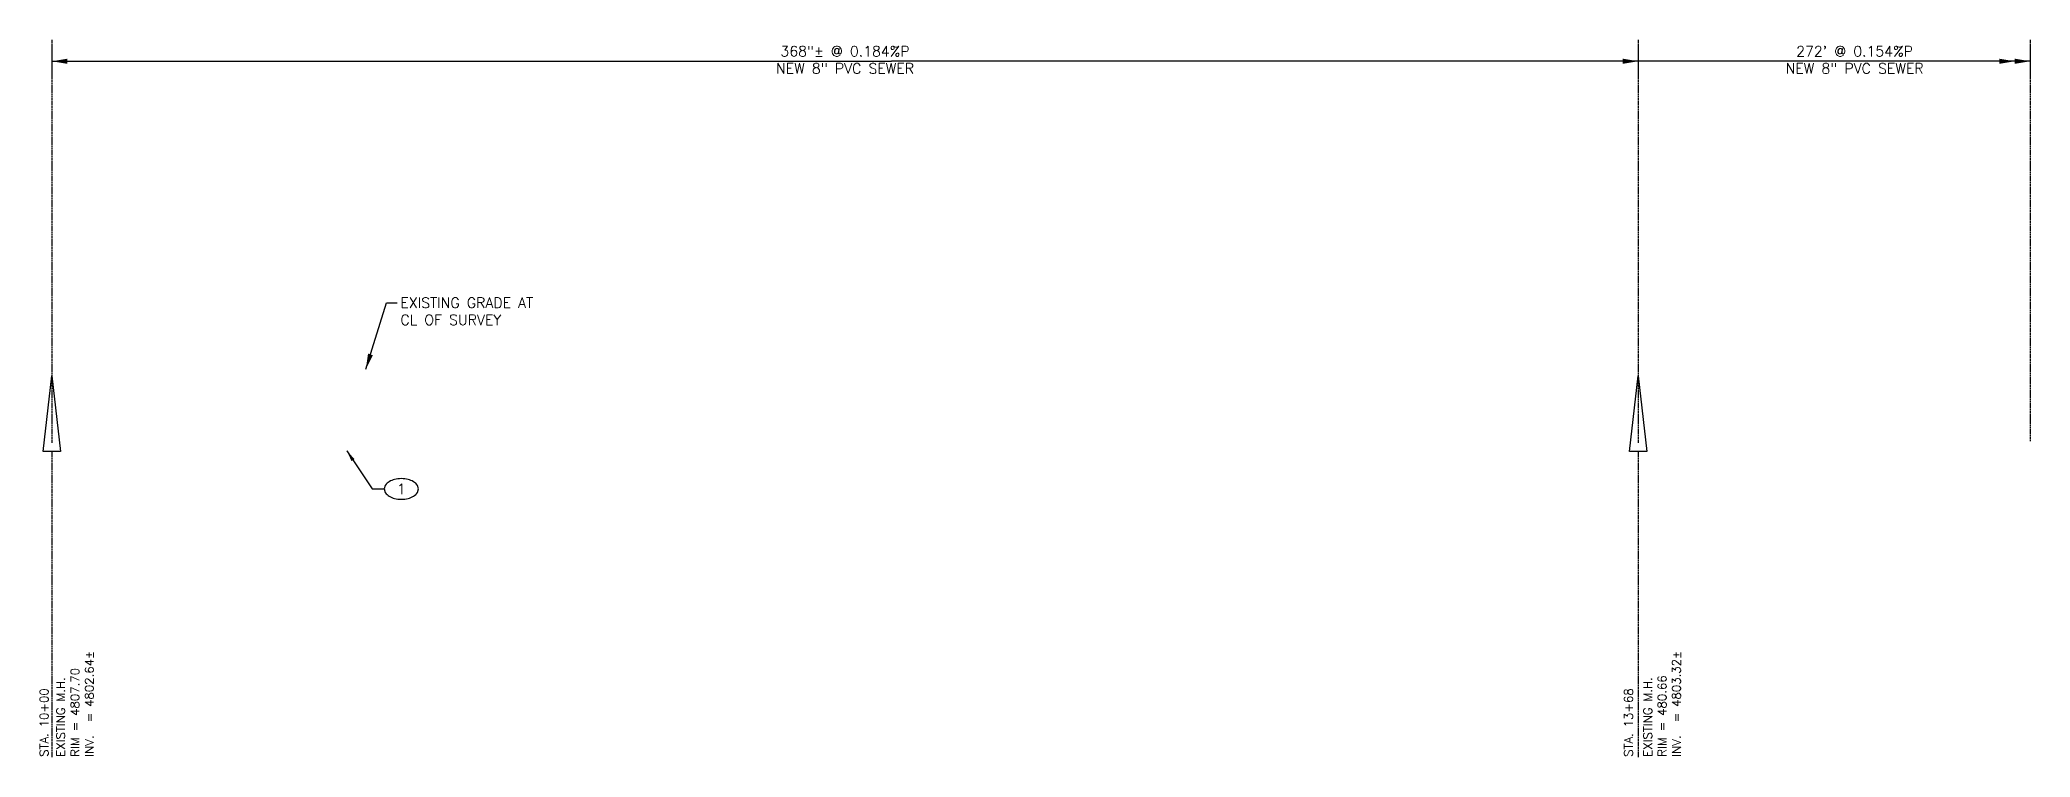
# Model space of a CAD drawing. Extents: x 486141 to 490183, y 333384 to 334983.
# Drawn here: x 488597.9 to 489060.7, y 333784.7 to 333951.6 of the extents above; entities that cross this region are included whole.
import ezdxf
from ezdxf.enums import TextEntityAlignment as Align

# ---------------------------------------------------------------- set-up
doc = ezdxf.new("R2010")
doc.units = 0
doc.header["$MEASUREMENT"] = 0
doc.set_wipeout_variables(frame=1)
doc.linetypes.add('CL3', pattern=[0.4375, 0.25, -0.0625, 0.0625, -0.0625])
for name, color, linetype in [('G-ANNO-GENL-HEVY', 3, 'Continuous'), ('G-ANNO-NRTH-GENL-LITE', 1, 'Continuous'), ('G-ANNO-PP-TEXT', 2, 'Continuous')]:
    doc.layers.add(name, color=color, linetype=linetype)
doc.styles.add('10', font='ROMANS.shx', dxfattribs={"height": 0.1})
doc.styles.add('12', font='romans.shx', dxfattribs={"height": 6})
doc.styles.add('ROMANS', font='romans.shx')
doc.dimstyles.new('DIMS', dxfattribs={"dimtxt": 0.1, "dimasz": 2.6, "dimexe": 0.13, "dimexo": 0.0625, "dimgap": 0.09, "dimtad": 1, "dimdec": 4, "dimzin": 0, "dimdsep": 46, "dimlunit": 4, "dimtxsty": 'ROMANS', "dimcen": 0, "dimclrd": 256, "dimclre": 256, "dimclrt": 256, "dimazin": 0, "dimtfac": 1, "dimtdec": 4, "dimtofl": 0, "dimtmove": 0, "dimatfit": 3, "dimfxl": 1, "dimtolj": 1, "dimtzin": 0, "dimlwd": -1, "dimlwe": -1, "dimarcsym": 0})
doc.dimstyles.get("Standard").update_dxf_attribs({"dimtxt": 0.18, "dimasz": 0.18, "dimexe": 0.18, "dimexo": 0.0625, "dimgap": 0.09, "dimtad": 0, "dimtih": 1, "dimtoh": 1, "dimdec": 4, "dimzin": 0, "dimdsep": 46, "dimtxsty": 'Standard', "dimcen": 0.09, "dimadec": 0, "dimazin": 0, "dimtfac": 1, "dimtdec": 4, "dimtofl": 0, "dimtmove": 0, "dimatfit": 3, "dimfxl": 1, "dimtolj": 1, "dimtzin": 0, "dimarcsym": 0})

msp = doc.modelspace()

# ---------------------------------------------------------------- texts
at = {"layer": 'G-ANNO-GENL-HEVY', "char_height": 2.4, "width": 39.1554, "style": '12'}
for s, insert, attachment_point in [('\\A1;368"%%P @ 0.184%%%P\\PNEW 8" PVC SEWER', (488785.1, 333950.14), 2), ('\\A1;272\' @ 0.154%%%P\\PNEW 8" PVC SEWER', (489019.85, 333950.14), 2), ('EXISTING GRADE AT CL OF SURVEY', (488681.72, 333891.66), 1)]:
    msp.add_mtext(s, dxfattribs=dict(at, insert=insert, attachment_point=attachment_point))
at = {"layer": 'G-ANNO-NRTH-GENL-LITE', "color": 2, "style": '10'}
for s, p in [('STA. 10+00', (488599.86, 333784.83)), ('STA. 13+68', (488968.29, 333784.83))]:
    msp.add_text(s, height=2, rotation=90, dxfattribs=at).set_placement(p)
at = {"layer": 'G-ANNO-NRTH-GENL-LITE', "color": 2, "char_height": 2, "width": 36.1598, "attachment_point": 1, "rotation": 90, "style": '10'}
for s, insert in [('EXISTING M.H.\\PRIM = 4807.70\\PINV.^I= 4802.64%%P', (488601.71, 333784.83)), ('EXISTING M.H.\\PRIM = 480.66\\PINV.^I= 4803.32%%P', (488970.75, 333784.83))]:
    msp.add_mtext(s, dxfattribs=dict(at, insert=insert))

# ---------------------------------------------------------------- blocks, each defined once
blk = doc.blocks.new('ELLNOTE')
blk.add_lwpolyline([(-0.3, -0.06, 0.060974), (-0.22, -0.05, 0.074343), (-0.159, -0.025, 0.106943), (-0.113, 0.018), (-0.1, 0.06), (-0.113, 0.102, 0.106943), (-0.159, 0.145, 0.074343), (-0.22, 0.17, 0.060974), (-0.3, 0.18, 0.060974), (-0.38, 0.17, 0.074343), (-0.441, 0.145, 0.106943), (-0.487, 0.102), (-0.5, 0.06), (-0.487, 0.018, 0.106943), (-0.441, -0.025, 0.074343), (-0.38, -0.05, 0.060974)], format="xyb", close=True)
at = {"style": '12'}
blk.add_attdef('NOTE', text='', height=0.12, dxfattribs=at).set_placement((-0.3, 0.06), align=Align.MIDDLE)

# ---------------------------------------------------------------- linework, layer by layer
at = {"elevation": 2404.71}
msp.add_lwpolyline([(488680.34, 333849.33), (488679.11, 333848.82), (488678.2, 333847.97), (488677.94, 333847.13), (488678.2, 333846.28), (488679.11, 333845.43), (488680.34, 333844.92), (488681.94, 333844.73), (488683.54, 333844.92), (488684.77, 333845.43), (488685.68, 333846.28), (488685.94, 333847.13), (488685.68, 333847.97), (488684.77, 333848.82), (488683.54, 333849.33), (488681.94, 333849.53)], close=True, dxfattribs=at)
at = {"layer": 'G-ANNO-NRTH-GENL-LITE', "color": 2, "linetype": 'CL3'}
for p, q in [((488600.68, 333951.61), (488600.68, 333857.86, 2404.71)), ((488969.51, 333951.61), (488969.51, 333857.86)), ((489060.68, 333951.61), (489060.68, 333858.25)), ((488600.68, 333855.86, 2404.71), (488600.68, 333784.74)), ((488969.51, 333855.86), (488969.51, 333784.74))]:
    msp.add_line(p, q, dxfattribs=at)
at = {"layer": 'G-ANNO-PP-TEXT'}
for p, q in [((488600.68, 333950.36), (488600.68, 333943.02)), ((488600.68, 333946.62), (488795.9, 333946.62)), ((488969.51, 333946.62, 59.46), (488795.9, 333946.62)), ((488969.51, 333950.36), (488969.51, 333943.02)), ((489060.68, 333946.62, 59.46), (488969.51, 333946.62)), ((489060.68, 333950.36), (489060.68, 333943.02))]:
    msp.add_line(p, q, dxfattribs=at)
msp.add_lwpolyline([(488598.68, 333855.86), (488600.68, 333873.42), (488602.68, 333855.86)], close=True, dxfattribs=at)
at = {"layer": 'G-ANNO-PP-TEXT', "elevation": 2404.71}
msp.add_lwpolyline([(488967.51, 333855.86), (488969.51, 333873.42), (488971.51, 333855.86)], close=True, dxfattribs=at)
at = {"layer": 'G-ANNO-PP-TEXT'}
for points in [[(488604.28, 333947.22), (488604.28, 333946.02), (488600.68, 333946.62)], [(488965.91, 333947.22), (488965.91, 333946.02), (488969.51, 333946.62)], [(489053.48, 333947.22), (489053.48, 333946.02), (489057.08, 333946.62)], [(489057.08, 333947.22), (489057.08, 333946.02), (489060.68, 333946.62)]]:
    msp.add_solid(points, dxfattribs=at)

msp.set_redraw_order([(e.dxf.handle, doc.entitydb.next_handle()) for e in msp.query("TEXT MTEXT ATTDEF DIMENSION ARC_DIMENSION")])  # texts and dimensions are drawn at this point

# ---------------------------------------------------------------- leaders
at = {"layer": 'G-ANNO-PP-TEXT'}
msp.add_leader([(488673.67, 333874.99), (488678.51, 333890.41), (488680.94, 333890.41)], dimstyle='Standard', override={"dimscale": 20}, dxfattribs=at)

# ---------------------------------------------------------------- next in the draw order: wipeouts: each hides what was drawn before it
msp.add_wipeout([(488680.34, 333849.33), (488679.11, 333848.82), (488678.2, 333847.97), (488677.94, 333847.13), (488678.2, 333846.28), (488679.11, 333845.43), (488680.34, 333844.92), (488681.94, 333844.73), (488683.54, 333844.92), (488684.77, 333845.43), (488685.68, 333846.28), (488685.94, 333847.13), (488685.68, 333847.97), (488684.77, 333848.82), (488683.54, 333849.33), (488681.94, 333849.53)]).translate(0, 0, 2404.71)

# ---------------------------------------------------------------- next in the draw order: block references
at = {"layer": 'G-ANNO-GENL-HEVY', "xscale": 20, "yscale": 20, "zscale": 20}
msp.add_blockref('ELLNOTE', (488687.94, 333845.93, 2404.71), dxfattribs=at).add_auto_attribs({'NOTE': '1'})

# ---------------------------------------------------------------- next in the draw order: leaders
at = {"layer": 'G-ANNO-GENL-HEVY'}
msp.add_leader([(488669.25, 333856.01, 2404.71), (488675.16, 333847.13, 2404.71), (488677.94, 333847.13, 2404.71)], dimstyle='DIMS', override={"dimscale": 1}, dxfattribs=at)

doc.saveas('drawing.dxf')
